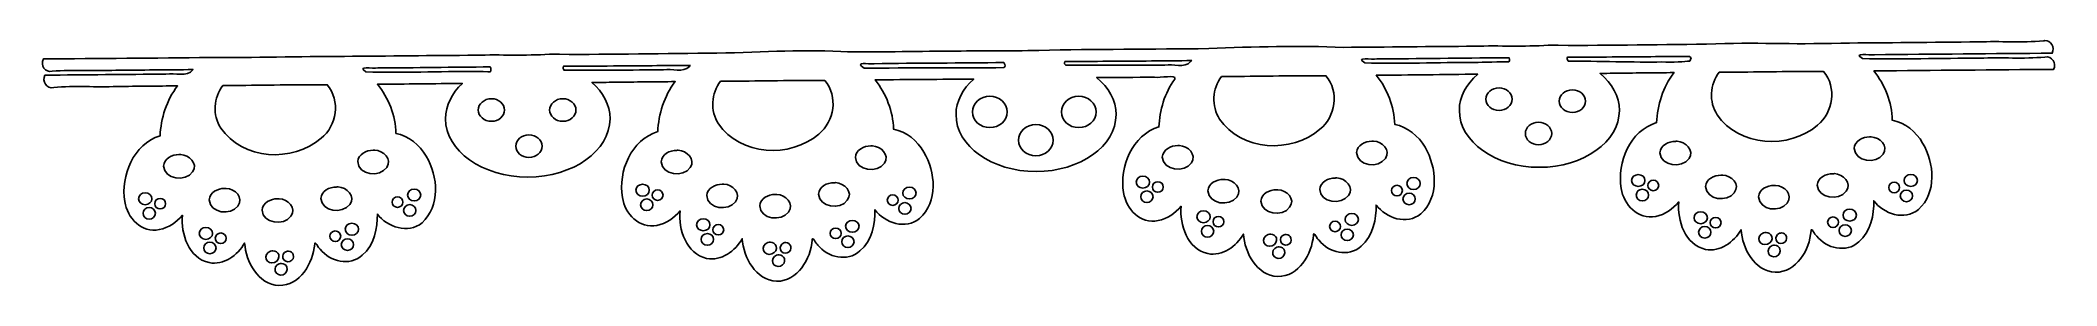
# Model space of a CAD drawing. Header units: centimetres. Extents: x -18 to 18, y -2.2 to 2.2.
import ezdxf

# ---------------------------------------------------------------- set-up
doc = ezdxf.new("R2010")
doc.units = ezdxf.units.CM
doc.header["$MEASUREMENT"] = 0
doc.layers.add('Layer 1', color=7, linetype='Continuous')

msp = doc.modelspace()

# ---------------------------------------------------------------- linework, layer by layer
at = {"layer": 'Layer 1'}
for points, knots in [([(17.75488, 2.1821), (17.74728, 2.18169), (17.73886, 2.18042), (17.7309, 2.17879), (17.7309, 2.17879), (17.34659, 2.14226), (16.95874, 2.17667), (16.57169, 2.15978), (16.57169, 2.15978), (15.7545, 2.15272), (14.93652, 2.14533), (14.11934, 2.13828), (14.11934, 2.13828), (13.20711, 2.10769), (12.63238, 2.16058), (11.72651, 2.11761), (11.72651, 2.11761), (10.78708, 2.11509), (9.84457, 2.08921), (8.90705, 2.10107), (8.90705, 2.10107), (8.4725, 2.07217), (8.03476, 2.0963), (7.59736, 2.08288), (7.59736, 2.08288), (6.81545, 2.07613), (6.03275, 2.06896), (5.25083, 2.06221), (5.25083, 2.06221), (4.48693, 2.09879), (3.64964, 2.07329), (2.85801, 2.04154), (2.85801, 2.04154), (1.84877, 2.02768), (0.83837, 2.03244), (-0.16982, 2.00847), (-0.16982, 2.00847), (-0.6957, 1.99555), (-1.22852, 2.00448), (-1.75732, 1.99441), (-1.75732, 1.99441), (-2.40378, 1.99615), (-3.0586, 1.96863), (-3.70035, 1.98862), (-3.70035, 1.98862), (-4.46152, 2.03247), (-5.1973, 1.96703), (-6.07333, 1.9572), (-6.07333, 1.9572), (-7.01276, 1.95468), (-7.95528, 1.92881), (-8.8928, 1.94067), (-8.8928, 1.94067), (-9.32735, 1.91177), (-9.76508, 1.9359), (-10.20249, 1.92248), (-10.20249, 1.92248), (-10.9844, 1.91572), (-11.7671, 1.90856), (-12.54901, 1.90181), (-12.54901, 1.90181), (-13.36747, 1.90202), (-14.1502, 1.87652), (-14.94184, 1.88114), (-14.94184, 1.88114), (-15.93209, 1.87272), (-16.92234, 1.86329), (-17.91261, 1.8555), (-17.91261, 1.8555), (-17.96719, 1.74475), (-17.88388, 1.60855), (-17.75551, 1.63557), (-17.75551, 1.63557), (-17.38028, 1.67237), (-17.00081, 1.63765), (-16.62277, 1.65459), (-16.62277, 1.65459), (-16.16386, 1.65847), (-15.705, 1.66228), (-15.24611, 1.66616), (-15.24611, 1.66616), (-15.36017, 1.52012), (-15.56789, 1.61498), (-15.72814, 1.58596), (-15.72814, 1.58596), (-16.44748, 1.57982), (-17.1668, 1.57245), (-17.88615, 1.56694), (-17.88615, 1.56694), (-17.94074, 1.45623), (-17.85739, 1.31997), (-17.72906, 1.34701), (-17.72906, 1.34701), (-17.35382, 1.38376), (-16.97435, 1.34896), (-16.59631, 1.36603), (-16.59631, 1.36603), (-16.23745, 1.36922), (-15.87864, 1.37275), (-15.51978, 1.37595), (-15.51978, 1.37595), (-15.72003, 1.12412), (-15.81814, 0.79274), (-15.83232, 0.48546), (-15.83232, 0.48546), (-16.30629, 0.33959), (-16.54121, -0.22234), (-16.46071, -0.68698), (-16.46071, -0.68698), (-16.42232, -0.97658), (-16.15633, -1.25484), (-15.84721, -1.18638), (-15.84721, -1.18638), (-15.68323, -1.15556), (-15.54171, -1.05192), (-15.43545, -0.92841), (-15.43545, -0.92841), (-15.46721, -1.2637), (-15.3233, -1.69168), (-14.96085, -1.77425), (-14.96085, -1.77425), (-14.69855, -1.82787), (-14.45108, -1.64248), (-14.32585, -1.4245), (-14.32585, -1.4245), (-14.30091, -1.76054), (-14.09009, -2.16066), (-13.71566, -2.18187), (-13.71566, -2.18187), (-13.33416, -2.18477), (-13.10744, -1.7829), (-13.07735, -1.44435), (-13.07735, -1.44435), (-13.07552, -1.36762), (-13.01605, -1.5135), (-12.97813, -1.53612), (-12.97813, -1.53612), (-12.8062, -1.75858), (-12.45029, -1.84296), (-12.22903, -1.64278), (-12.22903, -1.64278), (-12.01309, -1.46944), (-11.9545, -1.14359), (-11.96114, -0.90774), (-11.96114, -0.90774), (-11.78292, -1.14074), (-11.41204, -1.27123), (-11.16491, -1.06318), (-11.16491, -1.06318), (-10.83515, -0.7713), (-10.87724, -0.23048), (-11.08967, 0.12083), (-11.08967, 0.12083), (-11.20377, 0.32181), (-11.40346, 0.48952), (-11.63041, 0.52763), (-11.63041, 0.52763), (-11.63607, 0.84733), (-11.76266, 1.15996), (-11.95866, 1.40654), (-11.95866, 1.40654), (-11.45461, 1.40834), (-10.94927, 1.41515), (-10.44475, 1.4206), (-10.44475, 1.4206), (-10.63354, 1.24585), (-10.74571, 1.02744), (-10.74571, 0.79056), (-10.74571, 0.79056), (-10.74571, 0.21759), (-10.08865, -0.24793), (-9.27975, -0.24793), (-9.27975, -0.24793), (-8.47086, -0.24793), (-7.81462, 0.21759), (-7.81462, 0.79056), (-7.81462, 0.79056), (-7.81462, 1.03604), (-7.93571, 1.26101), (-8.13708, 1.43879), (-8.13708, 1.43879), (-8.00054, 1.43835), (-7.86442, 1.43806), (-7.72781, 1.44209), (-7.72781, 1.44209), (-7.36896, 1.44529), (-7.01013, 1.44882), (-6.65128, 1.45201), (-6.65128, 1.45201), (-6.85153, 1.20018), (-6.94964, 0.86881), (-6.96382, 0.56153), (-6.96382, 0.56153), (-7.43779, 0.41566), (-7.67271, -0.14627), (-7.59221, -0.61091), (-7.59221, -0.61091), (-7.55382, -0.90051), (-7.28782, -1.17877), (-6.9787, -1.11031), (-6.9787, -1.11031), (-6.81473, -1.07949), (-6.67321, -0.97585), (-6.56695, -0.85234), (-6.56695, -0.85234), (-6.59871, -1.18764), (-6.4548, -1.61561), (-6.09235, -1.69818), (-6.09235, -1.69818), (-5.83004, -1.7518), (-5.58257, -1.56641), (-5.45735, -1.34843), (-5.45735, -1.34843), (-5.4324, -1.68447), (-5.22158, -2.08459), (-4.84715, -2.1058), (-4.84715, -2.1058), (-4.46566, -2.1087), (-4.23894, -1.70683), (-4.20885, -1.36828), (-4.20885, -1.36828), (-4.20702, -1.29156), (-4.14756, -1.43743), (-4.10963, -1.46006), (-4.10963, -1.46006), (-3.9377, -1.68251), (-3.58178, -1.76689), (-3.36053, -1.56672), (-3.36053, -1.56672), (-3.14458, -1.39337), (-3.086, -1.06753), (-3.09264, -0.83167), (-3.09264, -0.83167), (-2.91442, -1.06467), (-2.54354, -1.19516), (-2.29641, -0.98711), (-2.29641, -0.98711), (-1.96665, -0.69523), (-2.00874, -0.15441), (-2.22116, 0.1969), (-2.22116, 0.1969), (-2.33527, 0.39788), (-2.53496, 0.56559), (-2.76191, 0.60369), (-2.76191, 0.60369), (-2.76757, 0.9234), (-2.89416, 1.23603), (-3.09016, 1.48261), (-3.09016, 1.48261), (-2.50479, 1.49034), (-1.9189, 1.4923), (-1.33316, 1.49666), (-1.33316, 1.49666), (-1.52951, 1.32303), (-1.64818, 1.10322), (-1.64818, 0.86332), (-1.64818, 0.86332), (-1.64818, 0.30398), (-1.00913, -0.15037), (-0.22191, -0.15037), (-0.22191, -0.15037), (0.56531, -0.15037), (1.20436, 0.30398), (1.20436, 0.86332), (1.20436, 0.86332), (1.20436, 1.11634), (1.07316, 1.34715), (0.8571, 1.52478), (0.8571, 1.52478), (1.20182, 1.52657), (1.54731, 1.52721), (1.89145, 1.53304), (1.89145, 1.53304), (1.98509, 1.50699), (2.29081, 1.59078), (2.25029, 1.49584), (2.25029, 1.49584), (2.06828, 1.25163), (1.98188, 0.93624), (1.96752, 0.64586), (1.96752, 0.64586), (1.49356, 0.49999), (1.25863, -0.06194), (1.33913, -0.52657), (1.33913, -0.52657), (1.37752, -0.81617), (1.64352, -1.09444), (1.95264, -1.02597), (1.95264, -1.02597), (2.11661, -0.99516), (2.25814, -0.89152), (2.3644, -0.768), (2.3644, -0.768), (2.33263, -1.1033), (2.47654, -1.53127), (2.83899, -1.61384), (2.83899, -1.61384), (3.1013, -1.66747), (3.34877, -1.48207), (3.47399, -1.2641), (3.47399, -1.2641), (3.49893, -1.60013), (3.70976, -2.00026), (4.08419, -2.02147), (4.08419, -2.02147), (4.46568, -2.02436), (4.6924, -1.62249), (4.72249, -1.28394), (4.72249, -1.28394), (4.72431, -1.20722), (4.78379, -1.35309), (4.82171, -1.37572), (4.82171, -1.37572), (4.99364, -1.59817), (5.34956, -1.68256), (5.57081, -1.48238), (5.57081, -1.48238), (5.78676, -1.30903), (5.84534, -0.98319), (5.83871, -0.74733), (5.83871, -0.74733), (6.01692, -0.98033), (6.3878, -1.11083), (6.63494, -0.90278), (6.63494, -0.90278), (6.9647, -0.6109), (6.9226, -0.07008), (6.71018, 0.28123), (6.71018, 0.28123), (6.59607, 0.48221), (6.39638, 0.64993), (6.16943, 0.68803), (6.16943, 0.68803), (6.16377, 1.00774), (6.03718, 1.32036), (5.84119, 1.56694), (5.84119, 1.56694), (6.44352, 1.5691), (7.04668, 1.57882), (7.64945, 1.58431), (7.64945, 1.58431), (7.4449, 1.40891), (7.32203, 1.18397), (7.32203, 0.93856), (7.32203, 0.93856), (7.32203, 0.37922), (7.96108, -0.07513), (8.7483, -0.07513), (8.7483, -0.07513), (9.53552, -0.07513), (10.17374, 0.37922), (10.17374, 0.93856), (10.17374, 0.93856), (10.17374, 1.19069), (10.04365, 1.42098), (9.82895, 1.59836), (9.82895, 1.59836), (9.90998, 1.59869), (9.99101, 1.6001), (10.07204, 1.6025), (10.07204, 1.6025), (10.43089, 1.60569), (10.78971, 1.60922), (11.14856, 1.61242), (11.14856, 1.61242), (10.94832, 1.36059), (10.8502, 1.02922), (10.83602, 0.72193), (10.83602, 0.72193), (10.36206, 0.57606), (10.12714, 0.01413), (10.20764, -0.4505), (10.20764, -0.4505), (10.24602, -0.7401), (10.51202, -1.01837), (10.82114, -0.94991), (10.82114, -0.94991), (10.98511, -0.91909), (11.12664, -0.81545), (11.2329, -0.69194), (11.2329, -0.69194), (11.20113, -1.02723), (11.34505, -1.45521), (11.70749, -1.53778), (11.70749, -1.53778), (11.9698, -1.5914), (12.21727, -1.40601), (12.34249, -1.18803), (12.34249, -1.18803), (12.36744, -1.52407), (12.57826, -1.92419), (12.95269, -1.9454), (12.95269, -1.9454), (13.33418, -1.94829), (13.5609, -1.54642), (13.591, -1.20787), (13.591, -1.20787), (13.59282, -1.13115), (13.65229, -1.27703), (13.69022, -1.29965), (13.69022, -1.29965), (13.86214, -1.52211), (14.21806, -1.60649), (14.43932, -1.40631), (14.43932, -1.40631), (14.65526, -1.23297), (14.71384, -0.90712), (14.70721, -0.67127), (14.70721, -0.67127), (14.88543, -0.90427), (15.2563, -1.03476), (15.50344, -0.82671), (15.50344, -0.82671), (15.8332, -0.53483), (15.7911, 0.00599), (15.57868, 0.3573), (15.57868, 0.3573), (15.46457, 0.55828), (15.26488, 0.72599), (15.03794, 0.7641), (15.03794, 0.7641), (15.03227, 1.0838), (14.90568, 1.39643), (14.70969, 1.64301), (14.70969, 1.64301), (15.77767, 1.65198), (16.84565, 1.66194), (17.91363, 1.6703), (17.91363, 1.6703), (17.96745, 1.78023), (17.88477, 1.91624), (17.75736, 1.89023), (17.75736, 1.89023), (17.37305, 1.85372), (16.9852, 1.88735), (16.59815, 1.87039), (16.59815, 1.87039), (15.90188, 1.87091), (15.19444, 1.84483), (14.50464, 1.86212), (14.50464, 1.86212), (14.32421, 1.97961), (14.63037, 1.91437), (14.71796, 1.9324), (14.71796, 1.9324), (15.77436, 1.9411), (16.83076, 1.95076), (17.88717, 1.95886), (17.88717, 1.95886), (17.93763, 2.06192), (17.86875, 2.18818), (17.75488, 2.1821)], [0, 0, 0, 0, 0.00877193, 0.00877193, 0.00877193, 0.00877193, 0.01754386, 0.01754386, 0.01754386, 0.01754386, 0.02631579, 0.02631579, 0.02631579, 0.02631579, 0.03508772, 0.03508772, 0.03508772, 0.03508772, 0.04385965, 0.04385965, 0.04385965, 0.04385965, 0.05263158, 0.05263158, 0.05263158, 0.05263158, 0.06140351, 0.06140351, 0.06140351, 0.06140351, 0.07017544, 0.07017544, 0.07017544, 0.07017544, 0.07894737, 0.07894737, 0.07894737, 0.07894737, 0.0877193, 0.0877193, 0.0877193, 0.0877193, 0.09649123, 0.09649123, 0.09649123, 0.09649123, 0.10526316, 0.10526316, 0.10526316, 0.10526316, 0.11403509, 0.11403509, 0.11403509, 0.11403509, 0.12280702, 0.12280702, 0.12280702, 0.12280702, 0.13157895, 0.13157895, 0.13157895, 0.13157895, 0.14035088, 0.14035088, 0.14035088, 0.14035088, 0.14912281, 0.14912281, 0.14912281, 0.14912281, 0.15789474, 0.15789474, 0.15789474, 0.15789474, 0.16666667, 0.16666667, 0.16666667, 0.16666667, 0.1754386, 0.1754386, 0.1754386, 0.1754386, 0.18421053, 0.18421053, 0.18421053, 0.18421053, 0.19298246, 0.19298246, 0.19298246, 0.19298246, 0.20175439, 0.20175439, 0.20175439, 0.20175439, 0.21052632, 0.21052632, 0.21052632, 0.21052632, 0.21929825, 0.21929825, 0.21929825, 0.21929825, 0.22807018, 0.22807018, 0.22807018, 0.22807018, 0.23684211, 0.23684211, 0.23684211, 0.23684211, 0.24561404, 0.24561404, 0.24561404, 0.24561404, 0.25438596, 0.25438596, 0.25438596, 0.25438596, 0.26315789, 0.26315789, 0.26315789, 0.26315789, 0.27192982, 0.27192982, 0.27192982, 0.27192982, 0.28070175, 0.28070175, 0.28070175, 0.28070175, 0.28947368, 0.28947368, 0.28947368, 0.28947368, 0.29824561, 0.29824561, 0.29824561, 0.29824561, 0.30701754, 0.30701754, 0.30701754, 0.30701754, 0.31578947, 0.31578947, 0.31578947, 0.31578947, 0.3245614, 0.3245614, 0.3245614, 0.3245614, 0.33333333, 0.33333333, 0.33333333, 0.33333333, 0.34210526, 0.34210526, 0.34210526, 0.34210526, 0.35087719, 0.35087719, 0.35087719, 0.35087719, 0.35964912, 0.35964912, 0.35964912, 0.35964912, 0.36842105, 0.36842105, 0.36842105, 0.36842105, 0.37719298, 0.37719298, 0.37719298, 0.37719298, 0.38596491, 0.38596491, 0.38596491, 0.38596491, 0.39473684, 0.39473684, 0.39473684, 0.39473684, 0.40350877, 0.40350877, 0.40350877, 0.40350877, 0.4122807, 0.4122807, 0.4122807, 0.4122807, 0.42105263, 0.42105263, 0.42105263, 0.42105263, 0.42982456, 0.42982456, 0.42982456, 0.42982456, 0.43859649, 0.43859649, 0.43859649, 0.43859649, 0.44736842, 0.44736842, 0.44736842, 0.44736842, 0.45614035, 0.45614035, 0.45614035, 0.45614035, 0.46491228, 0.46491228, 0.46491228, 0.46491228, 0.47368421, 0.47368421, 0.47368421, 0.47368421, 0.48245614, 0.48245614, 0.48245614, 0.48245614, 0.49122807, 0.49122807, 0.49122807, 0.49122807, 0.5, 0.5, 0.5, 0.5, 0.50877193, 0.50877193, 0.50877193, 0.50877193, 0.51754386, 0.51754386, 0.51754386, 0.51754386, 0.52631579, 0.52631579, 0.52631579, 0.52631579, 0.53508772, 0.53508772, 0.53508772, 0.53508772, 0.54385965, 0.54385965, 0.54385965, 0.54385965, 0.55263158, 0.55263158, 0.55263158, 0.55263158, 0.56140351, 0.56140351, 0.56140351, 0.56140351, 0.57017544, 0.57017544, 0.57017544, 0.57017544, 0.57894737, 0.57894737, 0.57894737, 0.57894737, 0.5877193, 0.5877193, 0.5877193, 0.5877193, 0.59649123, 0.59649123, 0.59649123, 0.59649123, 0.60526316, 0.60526316, 0.60526316, 0.60526316, 0.61403509, 0.61403509, 0.61403509, 0.61403509, 0.62280702, 0.62280702, 0.62280702, 0.62280702, 0.63157895, 0.63157895, 0.63157895, 0.63157895, 0.64035088, 0.64035088, 0.64035088, 0.64035088, 0.64912281, 0.64912281, 0.64912281, 0.64912281, 0.65789474, 0.65789474, 0.65789474, 0.65789474, 0.66666667, 0.66666667, 0.66666667, 0.66666667, 0.6754386, 0.6754386, 0.6754386, 0.6754386, 0.68421053, 0.68421053, 0.68421053, 0.68421053, 0.69298246, 0.69298246, 0.69298246, 0.69298246, 0.70175439, 0.70175439, 0.70175439, 0.70175439, 0.71052632, 0.71052632, 0.71052632, 0.71052632, 0.71929825, 0.71929825, 0.71929825, 0.71929825, 0.72807018, 0.72807018, 0.72807018, 0.72807018, 0.73684211, 0.73684211, 0.73684211, 0.73684211, 0.74561404, 0.74561404, 0.74561404, 0.74561404, 0.75438596, 0.75438596, 0.75438596, 0.75438596, 0.76315789, 0.76315789, 0.76315789, 0.76315789, 0.77192982, 0.77192982, 0.77192982, 0.77192982, 0.78070175, 0.78070175, 0.78070175, 0.78070175, 0.78947368, 0.78947368, 0.78947368, 0.78947368, 0.79824561, 0.79824561, 0.79824561, 0.79824561, 0.80701754, 0.80701754, 0.80701754, 0.80701754, 0.81578947, 0.81578947, 0.81578947, 0.81578947, 0.8245614, 0.8245614, 0.8245614, 0.8245614, 0.83333333, 0.83333333, 0.83333333, 0.83333333, 0.84210526, 0.84210526, 0.84210526, 0.84210526, 0.85087719, 0.85087719, 0.85087719, 0.85087719, 0.85964912, 0.85964912, 0.85964912, 0.85964912, 0.86842105, 0.86842105, 0.86842105, 0.86842105, 0.87719298, 0.87719298, 0.87719298, 0.87719298, 0.88596491, 0.88596491, 0.88596491, 0.88596491, 0.89473684, 0.89473684, 0.89473684, 0.89473684, 0.90350877, 0.90350877, 0.90350877, 0.90350877, 0.9122807, 0.9122807, 0.9122807, 0.9122807, 0.92105263, 0.92105263, 0.92105263, 0.92105263, 0.92982456, 0.92982456, 0.92982456, 0.92982456, 0.93859649, 0.93859649, 0.93859649, 0.93859649, 0.94736842, 0.94736842, 0.94736842, 0.94736842, 0.95614035, 0.95614035, 0.95614035, 0.95614035, 0.96491228, 0.96491228, 0.96491228, 0.96491228, 0.97368421, 0.97368421, 0.97368421, 0.97368421, 0.98245614, 0.98245614, 0.98245614, 0.98245614, 1, 1, 1, 1]), ([(-0.79324, 1.79184), (-0.7613, 1.73418), (-0.77059, 1.73158), (-0.79159, 1.70089), (-0.79159, 1.70089), (-1.55233, 1.69473), (-2.52394, 1.69885), (-3.28446, 1.69179), (-3.28446, 1.69179), (-3.46947, 1.81065), (-3.21299, 1.76135), (-3.10835, 1.772), (-3.10835, 1.772), (-2.33706, 1.78209), (-1.56473, 1.78358), (-0.79324, 1.79184)], [0, 0, 0, 0, 0.2, 0.2, 0.2, 0.2, 0.4, 0.4, 0.4, 0.4, 0.6, 0.6, 0.6, 0.6, 1, 1, 1, 1]), ([(2.55374, 1.82657), (2.55374, 1.82657), (2.53389, 1.8092), (2.53389, 1.8092), (2.53389, 1.8092), (2.53389, 1.8092), (2.53307, 1.80838), (2.53307, 1.80838), (2.53307, 1.80838), (2.42045, 1.684), (2.22161, 1.77746), (2.0717, 1.74636), (2.0717, 1.74636), (1.55097, 1.73681), (0.82904, 1.75114), (0.30809, 1.74471), (0.30809, 1.74471), (0.28776, 1.76842), (0.27673, 1.77164), (0.29238, 1.80838), (0.29238, 1.80838), (0.80556, 1.81661), (1.32372, 1.81208), (1.83854, 1.82078), (1.83854, 1.82078), (2.07695, 1.82279), (2.31532, 1.82455), (2.55374, 1.82657)], [0, 0, 0, 0, 0.125, 0.125, 0.125, 0.125, 0.25, 0.25, 0.25, 0.25, 0.375, 0.375, 0.375, 0.375, 0.5, 0.5, 0.5, 0.5, 0.625, 0.625, 0.625, 0.625, 0.75, 0.75, 0.75, 0.75, 1, 1, 1, 1]), ([(8.10916, 1.87617), (8.14225, 1.87631), (8.17529, 1.8761), (8.20838, 1.87617), (8.20838, 1.87617), (8.22159, 1.82229), (8.22162, 1.83441), (8.20177, 1.80424), (8.20177, 1.80424), (8.06973, 1.80454), (7.72909, 1.79776), (7.59736, 1.79349), (7.59736, 1.79349), (6.94518, 1.79442), (6.28184, 1.76837), (5.63613, 1.78605), (5.63613, 1.78605), (5.45571, 1.90353), (5.76187, 1.83829), (5.84945, 1.85633), (5.84945, 1.85633), (6.60222, 1.85883), (7.35634, 1.87319), (8.10916, 1.87617)], [0, 0, 0, 0, 0.14285714, 0.14285714, 0.14285714, 0.14285714, 0.28571429, 0.28571429, 0.28571429, 0.28571429, 0.42857143, 0.42857143, 0.42857143, 0.42857143, 0.57142857, 0.57142857, 0.57142857, 0.57142857, 0.71428571, 0.71428571, 0.71428571, 0.71428571, 1, 1, 1, 1]), ([(11.42224, 1.90263), (11.42224, 1.90263), (11.45118, 1.87369), (11.45118, 1.87369), (11.45118, 1.87369), (11.45118, 1.87369), (11.42803, 1.81664), (11.42803, 1.81664), (11.42803, 1.81664), (11.34559, 1.81675), (11.12003, 1.7817), (10.92863, 1.80341), (10.92863, 1.80341), (10.47527, 1.79183), (9.75082, 1.82049), (9.2634, 1.81747), (9.2634, 1.81747), (9.23408, 1.85869), (9.23989, 1.85767), (9.24852, 1.88692), (9.24852, 1.88692), (9.51373, 1.88944), (9.7796, 1.88329), (10.04558, 1.89106), (10.04558, 1.89106), (10.50448, 1.89494), (10.96334, 1.89875), (11.42224, 1.90263)], [0, 0, 0, 0, 0.125, 0.125, 0.125, 0.125, 0.25, 0.25, 0.25, 0.25, 0.375, 0.375, 0.375, 0.375, 0.5, 0.5, 0.5, 0.5, 0.625, 0.625, 0.625, 0.625, 0.75, 0.75, 0.75, 0.75, 1, 1, 1, 1]), ([(-9.94865, 1.71412), (-9.93402, 1.68138), (-9.93298, 1.67376), (-9.94534, 1.62895), (-9.94534, 1.62895), (-9.96886, 1.62841), (-10.17898, 1.63385), (-10.20249, 1.63309), (-10.20249, 1.63309), (-10.85466, 1.63401), (-11.51801, 1.60796), (-12.16371, 1.62565), (-12.16371, 1.62565), (-12.34413, 1.74313), (-12.03798, 1.67789), (-11.95039, 1.69593), (-11.95039, 1.69593), (-11.28374, 1.69814), (-10.61562, 1.70944), (-9.94865, 1.71412)], [0, 0, 0, 0, 0.16666667, 0.16666667, 0.16666667, 0.16666667, 0.33333333, 0.33333333, 0.33333333, 0.33333333, 0.5, 0.5, 0.5, 0.5, 0.66666667, 0.66666667, 0.66666667, 0.66666667, 1, 1, 1, 1]), ([(-6.3776, 1.74223), (-6.3776, 1.74223), (-6.39745, 1.72487), (-6.39745, 1.72487), (-6.39745, 1.72487), (-6.39745, 1.72487), (-6.39827, 1.72404), (-6.39827, 1.72404), (-6.39827, 1.72404), (-6.51089, 1.59966), (-6.70973, 1.69312), (-6.85964, 1.66203), (-6.85964, 1.66203), (-7.39072, 1.65762), (-8.10126, 1.65798), (-8.63235, 1.65541), (-8.63235, 1.65541), (-8.6505, 1.68235), (-8.65229, 1.68653), (-8.64475, 1.72569), (-8.64475, 1.72569), (-8.3487, 1.73134), (-8.05146, 1.72197), (-7.75426, 1.73065), (-7.75426, 1.73065), (-7.29536, 1.73453), (-6.8365, 1.73835), (-6.3776, 1.74223)], [0, 0, 0, 0, 0.125, 0.125, 0.125, 0.125, 0.25, 0.25, 0.25, 0.25, 0.375, 0.375, 0.375, 0.375, 0.5, 0.5, 0.5, 0.5, 0.625, 0.625, 0.625, 0.625, 0.75, 0.75, 0.75, 0.75, 1, 1, 1, 1]), ([(-4.21712, 1.47186), (-4.13997, 1.47184), (-4.06329, 1.47156), (-3.98643, 1.47103), (-3.98643, 1.47103), (-3.74564, 1.19015), (-3.81482, 0.74141), (-4.09392, 0.5177), (-4.09392, 0.5177), (-4.59476, 0.07865), (-5.50415, 0.1323), (-5.88234, 0.70126), (-5.88234, 0.70126), (-6.03276, 0.92931), (-6.01342, 1.24713), (-5.84513, 1.45863), (-5.84513, 1.45863), (-5.30371, 1.46103), (-4.75712, 1.47199), (-4.21712, 1.47186)], [0, 0, 0, 0, 0.16666667, 0.16666667, 0.16666667, 0.16666667, 0.33333333, 0.33333333, 0.33333333, 0.33333333, 0.5, 0.5, 0.5, 0.5, 0.66666667, 0.66666667, 0.66666667, 0.66666667, 1, 1, 1, 1]), ([(4.71423, 1.55619), (4.79137, 1.55618), (4.86805, 1.55589), (4.94491, 1.55537), (4.94491, 1.55537), (5.1857, 1.27449), (5.11653, 0.82575), (4.83742, 0.60204), (4.83742, 0.60204), (4.33659, 0.16299), (3.42719, 0.21664), (3.049, 0.7856), (3.049, 0.7856), (2.89858, 1.01364), (2.91792, 1.33147), (3.08621, 1.54297), (3.08621, 1.54297), (3.62763, 1.54536), (4.17422, 1.55633), (4.71423, 1.55619)], [0, 0, 0, 0, 0.16666667, 0.16666667, 0.16666667, 0.16666667, 0.33333333, 0.33333333, 0.33333333, 0.33333333, 0.5, 0.5, 0.5, 0.5, 0.66666667, 0.66666667, 0.66666667, 0.66666667, 1, 1, 1, 1]), ([(13.58273, 1.63226), (13.65987, 1.63224), (13.73656, 1.63196), (13.81341, 1.63144), (13.81341, 1.63144), (14.0542, 1.35055), (13.98503, 0.90182), (13.70593, 0.67811), (13.70593, 0.67811), (13.20509, 0.23906), (12.29569, 0.29271), (11.91751, 0.86166), (11.91751, 0.86166), (11.76708, 1.08971), (11.78642, 1.40754), (11.95471, 1.61903), (11.95471, 1.61903), (12.49614, 1.62143), (13.04272, 1.63239), (13.58273, 1.63226)], [0, 0, 0, 0, 0.16666667, 0.16666667, 0.16666667, 0.16666667, 0.33333333, 0.33333333, 0.33333333, 0.33333333, 0.5, 0.5, 0.5, 0.5, 0.66666667, 0.66666667, 0.66666667, 0.66666667, 1, 1, 1, 1]), ([(-13.08562, 1.39579), (-13.00847, 1.39577), (-12.93179, 1.39549), (-12.85493, 1.39496), (-12.85493, 1.39496), (-12.61414, 1.11408), (-12.68332, 0.66534), (-12.96242, 0.44164), (-12.96242, 0.44164), (-13.46326, 0.00259), (-14.37265, 0.05624), (-14.75084, 0.62519), (-14.75084, 0.62519), (-14.90126, 0.85324), (-14.88192, 1.17107), (-14.71363, 1.38256), (-14.71363, 1.38256), (-14.17221, 1.38496), (-13.62563, 1.39592), (-13.08562, 1.39579)], [0, 0, 0, 0, 0.16666667, 0.16666667, 0.16666667, 0.16666667, 0.33333333, 0.33333333, 0.33333333, 0.33333333, 0.5, 0.5, 0.5, 0.5, 0.66666667, 0.66666667, 0.66666667, 0.66666667, 1, 1, 1, 1]), ([(-9.92881, 1.14692), (-9.79939, 1.14692), (-9.69399, 1.05692), (-9.69399, 0.946), (-9.69399, 0.946), (-9.69399, 0.83507), (-9.79939, 0.74508), (-9.92881, 0.74508), (-9.92881, 0.74508), (-10.05822, 0.74508), (-10.1628, 0.83507), (-10.1628, 0.946), (-10.1628, 0.946), (-10.1628, 1.05692), (-10.05822, 1.14692), (-9.92881, 1.14692)], [0, 0, 0, 0, 0.2, 0.2, 0.2, 0.2, 0.4, 0.4, 0.4, 0.4, 0.6, 0.6, 0.6, 0.6, 1, 1, 1, 1]), ([(-8.65633, 1.14692), (-8.52691, 1.14692), (-8.42151, 1.05692), (-8.42151, 0.946), (-8.42151, 0.946), (-8.42151, 0.83507), (-8.52691, 0.74508), (-8.65633, 0.74508), (-8.65633, 0.74508), (-8.78574, 0.74508), (-8.89032, 0.83507), (-8.89032, 0.946), (-8.89032, 0.946), (-8.89032, 1.05692), (-8.78574, 1.14692), (-8.65633, 1.14692)], [0, 0, 0, 0, 0.2, 0.2, 0.2, 0.2, 0.4, 0.4, 0.4, 0.4, 0.6, 0.6, 0.6, 0.6, 1, 1, 1, 1]), ([(-1.04542, 1.19157), (-0.87503, 1.19157), (-0.73619, 1.06641), (-0.73619, 0.9121), (-0.73619, 0.9121), (-0.73619, 0.75779), (-0.87503, 0.63263), (-1.04542, 0.63263), (-1.04542, 0.63263), (-1.21581, 0.63263), (-1.35383, 0.75779), (-1.35383, 0.9121), (-1.35383, 0.9121), (-1.35383, 1.06641), (-1.21581, 1.19157), (-1.04542, 1.19157)], [0, 0, 0, 0, 0.2, 0.2, 0.2, 0.2, 0.4, 0.4, 0.4, 0.4, 0.6, 0.6, 0.6, 0.6, 1, 1, 1, 1]), ([(0.53877, 1.19157), (0.70916, 1.19157), (0.84718, 1.06641), (0.84718, 0.9121), (0.84718, 0.9121), (0.84718, 0.75779), (0.70916, 0.63263), (0.53877, 0.63263), (0.53877, 0.63263), (0.36838, 0.63263), (0.23037, 0.75779), (0.23037, 0.9121), (0.23037, 0.9121), (0.23037, 1.06641), (0.36838, 1.19157), (0.53877, 1.19157)], [0, 0, 0, 0, 0.2, 0.2, 0.2, 0.2, 0.4, 0.4, 0.4, 0.4, 0.6, 0.6, 0.6, 0.6, 1, 1, 1, 1]), ([(8.02896, 1.34039), (8.15837, 1.34039), (8.26378, 1.2504), (8.26378, 1.13948), (8.26378, 1.13948), (8.26378, 1.02855), (8.15837, 0.93856), (8.02896, 0.93856), (8.02896, 0.93856), (7.89955, 0.93856), (7.79414, 1.02855), (7.79414, 1.13948), (7.79414, 1.13948), (7.79414, 1.2504), (7.89955, 1.34039), (8.02896, 1.34039)], [0, 0, 0, 0, 0.2, 0.2, 0.2, 0.2, 0.4, 0.4, 0.4, 0.4, 0.6, 0.6, 0.6, 0.6, 1, 1, 1, 1]), ([(9.33616, 1.30649), (9.46558, 1.30649), (9.57098, 1.21567), (9.57098, 1.10475), (9.57098, 1.10475), (9.57098, 0.99382), (9.46558, 0.90383), (9.33616, 0.90383), (9.33616, 0.90383), (9.20675, 0.90383), (9.10135, 0.99382), (9.10135, 1.10475), (9.10135, 1.10475), (9.10135, 1.21567), (9.20675, 1.30649), (9.33616, 1.30649)], [0, 0, 0, 0, 0.2, 0.2, 0.2, 0.2, 0.4, 0.4, 0.4, 0.4, 0.6, 0.6, 0.6, 0.6, 1, 1, 1, 1]), ([(8.73341, 0.7302), (8.86282, 0.7302), (8.9674, 0.6402), (8.9674, 0.52928), (8.9674, 0.52928), (8.9674, 0.41836), (8.86282, 0.32836), (8.73341, 0.32836), (8.73341, 0.32836), (8.604, 0.32836), (8.49859, 0.41836), (8.49859, 0.52928), (8.49859, 0.52928), (8.49859, 0.6402), (8.604, 0.7302), (8.73341, 0.7302)], [0, 0, 0, 0, 0.2, 0.2, 0.2, 0.2, 0.4, 0.4, 0.4, 0.4, 0.6, 0.6, 0.6, 0.6, 1, 1, 1, 1]), ([(-9.25908, 0.502), (-9.12967, 0.502), (-9.02426, 0.412), (-9.02426, 0.30108), (-9.02426, 0.30108), (-9.02426, 0.19015), (-9.12967, 0.10016), (-9.25908, 0.10016), (-9.25908, 0.10016), (-9.38849, 0.10016), (-9.49307, 0.19015), (-9.49307, 0.30108), (-9.49307, 0.30108), (-9.49307, 0.412), (-9.38849, 0.502), (-9.25908, 0.502)], [0, 0, 0, 0, 0.2, 0.2, 0.2, 0.2, 0.4, 0.4, 0.4, 0.4, 0.6, 0.6, 0.6, 0.6, 1, 1, 1, 1]), ([(-0.22439, 0.6872), (-0.054, 0.6872), (0.08484, 0.56205), (0.08484, 0.40774), (0.08484, 0.40774), (0.08484, 0.25342), (-0.054, 0.12827), (-0.22439, 0.12827), (-0.22439, 0.12827), (-0.39478, 0.12827), (-0.53279, 0.25342), (-0.53279, 0.40774), (-0.53279, 0.40774), (-0.53279, 0.56205), (-0.39478, 0.6872), (-0.22439, 0.6872)], [0, 0, 0, 0, 0.2, 0.2, 0.2, 0.2, 0.4, 0.4, 0.4, 0.4, 0.6, 0.6, 0.6, 0.6, 1, 1, 1, 1]), ([(5.79323, 0.3912), (5.94164, 0.38717), (6.10831, 0.22984), (6.00655, 0.08445), (6.00655, 0.08445), (5.88153, -0.09927), (5.50551, -0.0578), (5.48896, 0.18698), (5.48896, 0.18698), (5.49715, 0.32013), (5.64447, 0.39179), (5.76346, 0.38955), (5.76346, 0.38955), (5.77311, 0.39069), (5.78334, 0.39147), (5.79323, 0.3912)], [0, 0, 0, 0, 0.2, 0.2, 0.2, 0.2, 0.4, 0.4, 0.4, 0.4, 0.6, 0.6, 0.6, 0.6, 1, 1, 1, 1]), ([(11.20231, 0.38872), (11.35072, 0.38469), (11.51738, 0.22736), (11.41563, 0.08197), (11.41563, 0.08197), (11.29041, -0.10185), (10.91411, -0.06012), (10.89721, 0.1845), (10.89721, 0.1845), (10.90599, 0.31784), (11.05326, 0.38915), (11.17254, 0.38707), (11.17254, 0.38707), (11.18218, 0.38821), (11.19241, 0.38899), (11.20231, 0.38872)], [0, 0, 0, 0, 0.2, 0.2, 0.2, 0.2, 0.4, 0.4, 0.4, 0.4, 0.6, 0.6, 0.6, 0.6, 1, 1, 1, 1]), ([(14.66173, 0.46727), (14.81014, 0.46324), (14.97681, 0.30591), (14.87505, 0.16052), (14.87505, 0.16052), (14.75003, -0.0232), (14.37401, 0.01827), (14.35746, 0.26304), (14.35746, 0.26304), (14.36566, 0.3962), (14.51297, 0.46785), (14.63197, 0.46561), (14.63197, 0.46561), (14.64161, 0.46676), (14.65184, 0.46754), (14.66173, 0.46727)], [0, 0, 0, 0, 0.2, 0.2, 0.2, 0.2, 0.4, 0.4, 0.4, 0.4, 0.6, 0.6, 0.6, 0.6, 1, 1, 1, 1]), ([(-15.46604, 0.15225), (-15.31763, 0.14822), (-15.15096, -0.00911), (-15.25272, -0.1545), (-15.25272, -0.1545), (-15.37794, -0.33832), (-15.75424, -0.29659), (-15.77114, -0.05198), (-15.77114, -0.05198), (-15.76235, 0.08136), (-15.61509, 0.15268), (-15.49581, 0.1506), (-15.49581, 0.1506), (-15.48616, 0.15174), (-15.47593, 0.15252), (-15.46604, 0.15225)], [0, 0, 0, 0, 0.2, 0.2, 0.2, 0.2, 0.4, 0.4, 0.4, 0.4, 0.6, 0.6, 0.6, 0.6, 1, 1, 1, 1]), ([(-12.00661, 0.2308), (-11.85821, 0.22677), (-11.69153, 0.06944), (-11.79329, -0.07595), (-11.79329, -0.07595), (-11.91831, -0.25967), (-12.29433, -0.2182), (-12.31088, 0.02657), (-12.31088, 0.02657), (-12.30269, 0.15973), (-12.15538, 0.23138), (-12.03638, 0.22914), (-12.03638, 0.22914), (-12.02674, 0.23028), (-12.01651, 0.23106), (-12.00661, 0.2308)], [0, 0, 0, 0, 0.2, 0.2, 0.2, 0.2, 0.4, 0.4, 0.4, 0.4, 0.6, 0.6, 0.6, 0.6, 1, 1, 1, 1]), ([(-6.59754, 0.22832), (-6.44913, 0.22429), (-6.28246, 0.06696), (-6.38422, -0.07843), (-6.38422, -0.07843), (-6.50944, -0.26226), (-6.88573, -0.22053), (-6.90264, 0.02409), (-6.90264, 0.02409), (-6.89385, 0.15743), (-6.74658, 0.22874), (-6.6273, 0.22666), (-6.6273, 0.22666), (-6.61766, 0.2278), (-6.60743, 0.22858), (-6.59754, 0.22832)], [0, 0, 0, 0, 0.2, 0.2, 0.2, 0.2, 0.4, 0.4, 0.4, 0.4, 0.6, 0.6, 0.6, 0.6, 1, 1, 1, 1]), ([(-3.13811, 0.30686), (-2.9897, 0.30284), (-2.82303, 0.14551), (-2.92479, 0.00011), (-2.92479, 0.00011), (-3.04981, -0.1836), (-3.42583, -0.14213), (-3.44238, 0.10264), (-3.44238, 0.10264), (-3.43419, 0.23579), (-3.28687, 0.30745), (-3.16788, 0.30521), (-3.16788, 0.30521), (-3.15823, 0.30635), (-3.14801, 0.30713), (-3.13811, 0.30686)], [0, 0, 0, 0, 0.2, 0.2, 0.2, 0.2, 0.4, 0.4, 0.4, 0.4, 0.6, 0.6, 0.6, 0.6, 1, 1, 1, 1]), ([(2.3338, 0.31265), (2.48221, 0.30863), (2.64888, 0.15129), (2.54712, 0.0059), (2.54712, 0.0059), (2.42191, -0.17792), (2.0456, -0.13619), (2.02871, 0.10843), (2.02871, 0.10843), (2.03749, 0.24177), (2.18476, 0.31308), (2.30404, 0.311), (2.30404, 0.311), (2.31368, 0.31214), (2.32391, 0.31292), (2.3338, 0.31265)], [0, 0, 0, 0, 0.2, 0.2, 0.2, 0.2, 0.4, 0.4, 0.4, 0.4, 0.6, 0.6, 0.6, 0.6, 1, 1, 1, 1]), ([(-3.79295, -0.34881), (-3.64132, -0.3524), (-3.47235, -0.51905), (-3.58542, -0.663), (-3.58542, -0.663), (-3.7157, -0.83631), (-4.08172, -0.79393), (-4.09805, -0.55303), (-4.09805, -0.55303), (-4.08986, -0.41991), (-3.94258, -0.3482), (-3.82355, -0.35046), (-3.82355, -0.35046), (-3.81368, -0.3492), (-3.80306, -0.34856), (-3.79295, -0.34881)], [0, 0, 0, 0, 0.2, 0.2, 0.2, 0.2, 0.4, 0.4, 0.4, 0.4, 0.6, 0.6, 0.6, 0.6, 1, 1, 1, 1]), ([(1.68227, -0.23222), (1.74799, -0.23222), (1.80133, -0.28008), (1.80133, -0.33888), (1.80133, -0.33888), (1.80133, -0.39769), (1.74799, -0.44554), (1.68227, -0.44554), (1.68227, -0.44554), (1.61655, -0.44554), (1.5632, -0.39769), (1.5632, -0.33888), (1.5632, -0.33888), (1.5632, -0.28008), (1.61655, -0.23222), (1.68227, -0.23222)], [0, 0, 0, 0, 0.2, 0.2, 0.2, 0.2, 0.4, 0.4, 0.4, 0.4, 0.6, 0.6, 0.6, 0.6, 1, 1, 1, 1]), ([(1.9485, -0.3331), (2.00212, -0.3331), (2.04607, -0.37464), (2.04607, -0.42653), (2.04607, -0.42653), (2.04607, -0.47841), (2.00212, -0.52078), (1.9485, -0.52078), (1.9485, -0.52078), (1.89489, -0.52078), (1.85177, -0.47841), (1.85177, -0.42653), (1.85177, -0.42653), (1.85177, -0.37464), (1.89489, -0.3331), (1.9485, -0.3331)], [0, 0, 0, 0, 0.2, 0.2, 0.2, 0.2, 0.4, 0.4, 0.4, 0.4, 0.6, 0.6, 0.6, 0.6, 1, 1, 1, 1]), ([(3.14657, -0.2901), (3.29821, -0.2937), (3.46717, -0.46034), (3.3541, -0.60429), (3.3541, -0.60429), (3.22462, -0.77919), (2.85711, -0.73582), (2.84147, -0.49433), (2.84147, -0.49433), (2.84967, -0.36117), (2.99698, -0.28952), (3.11598, -0.29175), (3.11598, -0.29175), (3.12584, -0.29049), (3.13646, -0.28986), (3.14657, -0.2901)], [0, 0, 0, 0, 0.2, 0.2, 0.2, 0.2, 0.4, 0.4, 0.4, 0.4, 0.6, 0.6, 0.6, 0.6, 1, 1, 1, 1]), ([(5.13839, -0.26447), (5.29003, -0.26807), (5.45899, -0.43471), (5.34592, -0.57866), (5.34592, -0.57866), (5.21565, -0.75198), (4.84962, -0.70959), (4.83329, -0.46869), (4.83329, -0.46869), (4.84148, -0.33558), (4.98876, -0.26387), (5.10779, -0.26612), (5.10779, -0.26612), (5.11765, -0.26486), (5.12828, -0.26423), (5.13839, -0.26447)], [0, 0, 0, 0, 0.2, 0.2, 0.2, 0.2, 0.4, 0.4, 0.4, 0.4, 0.6, 0.6, 0.6, 0.6, 1, 1, 1, 1]), ([(6.50595, -0.25703), (6.57167, -0.25703), (6.62501, -0.30489), (6.62501, -0.36369), (6.62501, -0.36369), (6.62501, -0.42249), (6.57167, -0.47035), (6.50595, -0.47035), (6.50595, -0.47035), (6.44023, -0.47035), (6.38689, -0.42249), (6.38689, -0.36369), (6.38689, -0.36369), (6.38689, -0.30489), (6.44023, -0.25703), (6.50595, -0.25703)], [0, 0, 0, 0, 0.2, 0.2, 0.2, 0.2, 0.4, 0.4, 0.4, 0.4, 0.6, 0.6, 0.6, 0.6, 1, 1, 1, 1]), ([(10.51108, -0.20411), (10.5768, -0.20411), (10.63014, -0.25114), (10.63014, -0.30994), (10.63014, -0.30994), (10.63014, -0.36875), (10.5768, -0.41661), (10.51108, -0.41661), (10.51108, -0.41661), (10.44536, -0.41661), (10.39202, -0.36875), (10.39202, -0.30994), (10.39202, -0.30994), (10.39202, -0.25114), (10.44536, -0.20411), (10.51108, -0.20411)], [0, 0, 0, 0, 0.2, 0.2, 0.2, 0.2, 0.4, 0.4, 0.4, 0.4, 0.6, 0.6, 0.6, 0.6, 1, 1, 1, 1]), ([(10.77732, -0.30416), (10.83093, -0.30416), (10.87488, -0.34653), (10.87488, -0.39841), (10.87488, -0.39841), (10.87488, -0.4503), (10.83093, -0.49185), (10.77732, -0.49185), (10.77732, -0.49185), (10.7237, -0.49185), (10.68058, -0.4503), (10.68058, -0.39841), (10.68058, -0.39841), (10.68058, -0.34653), (10.7237, -0.30416), (10.77732, -0.30416)], [0, 0, 0, 0, 0.2, 0.2, 0.2, 0.2, 0.4, 0.4, 0.4, 0.4, 0.6, 0.6, 0.6, 0.6, 1, 1, 1, 1]), ([(12.01507, -0.21403), (12.16671, -0.21763), (12.33567, -0.38427), (12.22261, -0.52823), (12.22261, -0.52823), (12.09312, -0.70312), (11.72561, -0.65975), (11.70997, -0.41826), (11.70997, -0.41826), (11.71817, -0.2851), (11.86548, -0.21345), (11.98448, -0.21569), (11.98448, -0.21569), (11.99434, -0.21443), (12.00496, -0.21379), (12.01507, -0.21403)], [0, 0, 0, 0, 0.2, 0.2, 0.2, 0.2, 0.4, 0.4, 0.4, 0.4, 0.6, 0.6, 0.6, 0.6, 1, 1, 1, 1]), ([(14.00689, -0.1884), (14.15853, -0.192), (14.32749, -0.35864), (14.21442, -0.50259), (14.21442, -0.50259), (14.08415, -0.67591), (13.71812, -0.63352), (13.70179, -0.39263), (13.70179, -0.39263), (13.70998, -0.25951), (13.85727, -0.1878), (13.9763, -0.19006), (13.9763, -0.19006), (13.98616, -0.18879), (13.99678, -0.18816), (14.00689, -0.1884)], [0, 0, 0, 0, 0.2, 0.2, 0.2, 0.2, 0.4, 0.4, 0.4, 0.4, 0.6, 0.6, 0.6, 0.6, 1, 1, 1, 1]), ([(15.07101, -0.34136), (15.12463, -0.34136), (15.16858, -0.38374), (15.16858, -0.43562), (15.16858, -0.43562), (15.16858, -0.48751), (15.12463, -0.52988), (15.07101, -0.52988), (15.07101, -0.52988), (15.0174, -0.52988), (14.97427, -0.48751), (14.97427, -0.43562), (14.97427, -0.43562), (14.97427, -0.38374), (15.0174, -0.34136), (15.07101, -0.34136)], [0, 0, 0, 0, 0.2, 0.2, 0.2, 0.2, 0.4, 0.4, 0.4, 0.4, 0.6, 0.6, 0.6, 0.6, 1, 1, 1, 1]), ([(15.36784, -0.20328), (15.43356, -0.20328), (15.4869, -0.25114), (15.4869, -0.30994), (15.4869, -0.30994), (15.4869, -0.36875), (15.43356, -0.41661), (15.36784, -0.41661), (15.36784, -0.41661), (15.30212, -0.41661), (15.24878, -0.36875), (15.24878, -0.30994), (15.24878, -0.30994), (15.24878, -0.25114), (15.30212, -0.20328), (15.36784, -0.20328)], [0, 0, 0, 0, 0.2, 0.2, 0.2, 0.2, 0.4, 0.4, 0.4, 0.4, 0.6, 0.6, 0.6, 0.6, 1, 1, 1, 1]), ([(-16.09856, -0.52905), (-16.03284, -0.52905), (-15.9795, -0.57691), (-15.9795, -0.63571), (-15.9795, -0.63571), (-15.9795, -0.69451), (-16.03284, -0.74155), (-16.09856, -0.74155), (-16.09856, -0.74155), (-16.16428, -0.74155), (-16.21762, -0.69451), (-16.21762, -0.63571), (-16.21762, -0.63571), (-16.21762, -0.57691), (-16.16428, -0.52905), (-16.09856, -0.52905)], [0, 0, 0, 0, 0.2, 0.2, 0.2, 0.2, 0.4, 0.4, 0.4, 0.4, 0.6, 0.6, 0.6, 0.6, 1, 1, 1, 1]), ([(-15.8315, -0.6291), (-15.77788, -0.6291), (-15.73476, -0.67147), (-15.73476, -0.72336), (-15.73476, -0.72336), (-15.73476, -0.77524), (-15.77788, -0.81679), (-15.8315, -0.81679), (-15.8315, -0.81679), (-15.88511, -0.81679), (-15.92906, -0.77524), (-15.92906, -0.72336), (-15.92906, -0.72336), (-15.92906, -0.67147), (-15.88511, -0.6291), (-15.8315, -0.6291)], [0, 0, 0, 0, 0.2, 0.2, 0.2, 0.2, 0.4, 0.4, 0.4, 0.4, 0.6, 0.6, 0.6, 0.6, 1, 1, 1, 1]), ([(-14.65327, -0.4505), (-14.50164, -0.4541), (-14.33267, -0.62075), (-14.44574, -0.7647), (-14.44574, -0.7647), (-14.57523, -0.93959), (-14.94273, -0.89622), (-14.95837, -0.65473), (-14.95837, -0.65473), (-14.95018, -0.52158), (-14.80286, -0.44992), (-14.68387, -0.45216), (-14.68387, -0.45216), (-14.67401, -0.4509), (-14.66339, -0.45026), (-14.65327, -0.4505)], [0, 0, 0, 0, 0.2, 0.2, 0.2, 0.2, 0.4, 0.4, 0.4, 0.4, 0.6, 0.6, 0.6, 0.6, 1, 1, 1, 1]), ([(-13.70987, -0.63406), (-13.55823, -0.63766), (-13.38927, -0.8043), (-13.50234, -0.94825), (-13.50234, -0.94825), (-13.6318, -1.12316), (-13.99936, -1.07977), (-14.01497, -0.83828), (-14.01497, -0.83828), (-14.00679, -0.70517), (-13.85949, -0.63346), (-13.74046, -0.63571), (-13.74046, -0.63571), (-13.73061, -0.63445), (-13.71998, -0.63382), (-13.70987, -0.63406)], [0, 0, 0, 0, 0.2, 0.2, 0.2, 0.2, 0.4, 0.4, 0.4, 0.4, 0.6, 0.6, 0.6, 0.6, 1, 1, 1, 1]), ([(-12.66146, -0.42487), (-12.50982, -0.42847), (-12.34086, -0.59511), (-12.45392, -0.73907), (-12.45392, -0.73907), (-12.5842, -0.91238), (-12.95023, -0.86999), (-12.96656, -0.6291), (-12.96656, -0.6291), (-12.95836, -0.49598), (-12.81108, -0.42427), (-12.69205, -0.42653), (-12.69205, -0.42653), (-12.68219, -0.42526), (-12.67157, -0.42463), (-12.66146, -0.42487)], [0, 0, 0, 0, 0.2, 0.2, 0.2, 0.2, 0.4, 0.4, 0.4, 0.4, 0.6, 0.6, 0.6, 0.6, 1, 1, 1, 1]), ([(-11.6023, -0.60099), (-11.54868, -0.60099), (-11.50473, -0.64336), (-11.50473, -0.69524), (-11.50473, -0.69524), (-11.50473, -0.74713), (-11.54868, -0.7895), (-11.6023, -0.7895), (-11.6023, -0.7895), (-11.65591, -0.7895), (-11.69904, -0.74713), (-11.69904, -0.69524), (-11.69904, -0.69524), (-11.69904, -0.64336), (-11.65591, -0.60099), (-11.6023, -0.60099)], [0, 0, 0, 0, 0.2, 0.2, 0.2, 0.2, 0.4, 0.4, 0.4, 0.4, 0.6, 0.6, 0.6, 0.6, 1, 1, 1, 1]), ([(-11.30464, -0.46208), (-11.23892, -0.46208), (-11.18558, -0.50994), (-11.18558, -0.56874), (-11.18558, -0.56874), (-11.18558, -0.62754), (-11.23892, -0.6754), (-11.30464, -0.6754), (-11.30464, -0.6754), (-11.37036, -0.6754), (-11.4237, -0.62754), (-11.4237, -0.56874), (-11.4237, -0.56874), (-11.4237, -0.50994), (-11.37036, -0.46208), (-11.30464, -0.46208)], [0, 0, 0, 0, 0.2, 0.2, 0.2, 0.2, 0.4, 0.4, 0.4, 0.4, 0.6, 0.6, 0.6, 0.6, 1, 1, 1, 1]), ([(-7.23337, -0.37609), (-7.16765, -0.37609), (-7.1143, -0.42395), (-7.1143, -0.48275), (-7.1143, -0.48275), (-7.1143, -0.54155), (-7.16765, -0.58941), (-7.23337, -0.58941), (-7.23337, -0.58941), (-7.29908, -0.58941), (-7.35243, -0.54155), (-7.35243, -0.48275), (-7.35243, -0.48275), (-7.35243, -0.42395), (-7.29908, -0.37609), (-7.23337, -0.37609)], [0, 0, 0, 0, 0.2, 0.2, 0.2, 0.2, 0.4, 0.4, 0.4, 0.4, 0.6, 0.6, 0.6, 0.6, 1, 1, 1, 1]), ([(-7.1606, -0.63985), (-7.10007, -0.63985), (-7.05146, -0.68613), (-7.05146, -0.7432), (-7.05146, -0.7432), (-7.05146, -0.80027), (-7.10007, -0.84655), (-7.1606, -0.84655), (-7.1606, -0.84655), (-7.22114, -0.84655), (-7.27057, -0.80027), (-7.27057, -0.7432), (-7.27057, -0.7432), (-7.27057, -0.68613), (-7.22114, -0.63985), (-7.1606, -0.63985)], [0, 0, 0, 0, 0.2, 0.2, 0.2, 0.2, 0.4, 0.4, 0.4, 0.4, 0.6, 0.6, 0.6, 0.6, 1, 1, 1, 1]), ([(-6.9663, -0.47696), (-6.91269, -0.47696), (-6.86956, -0.51851), (-6.86956, -0.57039), (-6.86956, -0.57039), (-6.86956, -0.62228), (-6.91269, -0.66465), (-6.9663, -0.66465), (-6.9663, -0.66465), (-7.01992, -0.66465), (-7.06387, -0.62228), (-7.06387, -0.57039), (-7.06387, -0.57039), (-7.06387, -0.51851), (-7.01992, -0.47696), (-6.9663, -0.47696)], [0, 0, 0, 0, 0.2, 0.2, 0.2, 0.2, 0.4, 0.4, 0.4, 0.4, 0.6, 0.6, 0.6, 0.6, 1, 1, 1, 1]), ([(-5.78477, -0.37444), (-5.63313, -0.37803), (-5.46417, -0.54468), (-5.57724, -0.68863), (-5.57724, -0.68863), (-5.70672, -0.86353), (-6.07423, -0.82016), (-6.08987, -0.57866), (-6.08987, -0.57866), (-6.08168, -0.44551), (-5.93436, -0.37385), (-5.81536, -0.37609), (-5.81536, -0.37609), (-5.80551, -0.37483), (-5.79488, -0.3742), (-5.78477, -0.37444)], [0, 0, 0, 0, 0.2, 0.2, 0.2, 0.2, 0.4, 0.4, 0.4, 0.4, 0.6, 0.6, 0.6, 0.6, 1, 1, 1, 1]), ([(-4.84137, -0.55799), (-4.68973, -0.56159), (-4.52076, -0.72823), (-4.63383, -0.87218), (-4.63383, -0.87218), (-4.76329, -1.04709), (-5.13085, -1.0037), (-5.14646, -0.76222), (-5.14646, -0.76222), (-5.13827, -0.6291), (-4.99099, -0.55739), (-4.87196, -0.55965), (-4.87196, -0.55965), (-4.8621, -0.55838), (-4.85148, -0.55775), (-4.84137, -0.55799)], [0, 0, 0, 0, 0.2, 0.2, 0.2, 0.2, 0.4, 0.4, 0.4, 0.4, 0.6, 0.6, 0.6, 0.6, 1, 1, 1, 1]), ([(-2.77596, -0.56543), (-2.72235, -0.56543), (-2.6784, -0.60781), (-2.6784, -0.65969), (-2.6784, -0.65969), (-2.6784, -0.71157), (-2.72235, -0.75395), (-2.77596, -0.75395), (-2.77596, -0.75395), (-2.82958, -0.75395), (-2.8727, -0.71157), (-2.8727, -0.65969), (-2.8727, -0.65969), (-2.8727, -0.60781), (-2.82958, -0.56543), (-2.77596, -0.56543)], [0, 0, 0, 0, 0.2, 0.2, 0.2, 0.2, 0.4, 0.4, 0.4, 0.4, 0.6, 0.6, 0.6, 0.6, 1, 1, 1, 1]), ([(-2.55851, -0.70517), (-2.49798, -0.70517), (-2.44854, -0.75145), (-2.44854, -0.80852), (-2.44854, -0.80852), (-2.44854, -0.86559), (-2.49798, -0.91187), (-2.55851, -0.91187), (-2.55851, -0.91187), (-2.61904, -0.91187), (-2.66765, -0.86559), (-2.66765, -0.80852), (-2.66765, -0.80852), (-2.66765, -0.75145), (-2.61904, -0.70517), (-2.55851, -0.70517)], [0, 0, 0, 0, 0.2, 0.2, 0.2, 0.2, 0.4, 0.4, 0.4, 0.4, 0.6, 0.6, 0.6, 0.6, 1, 1, 1, 1]), ([(-2.47831, -0.42653), (-2.41259, -0.42653), (-2.35924, -0.47439), (-2.35924, -0.53319), (-2.35924, -0.53319), (-2.35924, -0.59199), (-2.41259, -0.63985), (-2.47831, -0.63985), (-2.47831, -0.63985), (-2.54403, -0.63985), (-2.59737, -0.59199), (-2.59737, -0.53319), (-2.59737, -0.53319), (-2.59737, -0.47439), (-2.54403, -0.42653), (-2.47831, -0.42653)], [0, 0, 0, 0, 0.2, 0.2, 0.2, 0.2, 0.4, 0.4, 0.4, 0.4, 0.6, 0.6, 0.6, 0.6, 1, 1, 1, 1]), ([(1.7542, -0.49598), (1.81473, -0.49598), (1.86417, -0.54226), (1.86417, -0.59933), (1.86417, -0.59933), (1.86417, -0.6564), (1.81473, -0.70269), (1.7542, -0.70269), (1.7542, -0.70269), (1.69367, -0.70269), (1.64506, -0.6564), (1.64506, -0.59933), (1.64506, -0.59933), (1.64506, -0.54226), (1.69367, -0.49598), (1.7542, -0.49598)], [0, 0, 0, 0, 0.2, 0.2, 0.2, 0.2, 0.4, 0.4, 0.4, 0.4, 0.6, 0.6, 0.6, 0.6, 1, 1, 1, 1]), ([(4.08997, -0.47366), (4.24161, -0.47725), (4.41058, -0.6439), (4.29751, -0.78785), (4.29751, -0.78785), (4.16805, -0.96275), (3.80049, -0.91937), (3.78488, -0.67788), (3.78488, -0.67788), (3.79307, -0.54476), (3.94035, -0.47305), (4.05938, -0.47531), (4.05938, -0.47531), (4.06924, -0.47405), (4.07987, -0.47342), (4.08997, -0.47366)], [0, 0, 0, 0, 0.2, 0.2, 0.2, 0.2, 0.4, 0.4, 0.4, 0.4, 0.6, 0.6, 0.6, 0.6, 1, 1, 1, 1]), ([(6.20912, -0.39593), (6.26274, -0.39593), (6.30669, -0.43831), (6.30669, -0.49019), (6.30669, -0.49019), (6.30669, -0.54208), (6.26274, -0.58445), (6.20912, -0.58445), (6.20912, -0.58445), (6.15551, -0.58445), (6.11238, -0.54208), (6.11238, -0.49019), (6.11238, -0.49019), (6.11238, -0.43831), (6.15551, -0.39593), (6.20912, -0.39593)], [0, 0, 0, 0, 0.2, 0.2, 0.2, 0.2, 0.4, 0.4, 0.4, 0.4, 0.6, 0.6, 0.6, 0.6, 1, 1, 1, 1]), ([(6.42658, -0.53567), (6.48711, -0.53567), (6.53654, -0.58195), (6.53654, -0.63902), (6.53654, -0.63902), (6.53654, -0.69609), (6.48711, -0.74237), (6.42658, -0.74237), (6.42658, -0.74237), (6.36605, -0.74237), (6.31744, -0.69609), (6.31744, -0.63902), (6.31744, -0.63902), (6.31744, -0.58195), (6.36605, -0.53567), (6.42658, -0.53567)], [0, 0, 0, 0, 0.2, 0.2, 0.2, 0.2, 0.4, 0.4, 0.4, 0.4, 0.6, 0.6, 0.6, 0.6, 1, 1, 1, 1]), ([(10.58301, -0.46704), (10.64355, -0.46704), (10.69298, -0.51332), (10.69298, -0.57039), (10.69298, -0.57039), (10.69298, -0.62747), (10.64355, -0.67375), (10.58301, -0.67375), (10.58301, -0.67375), (10.52248, -0.67375), (10.47387, -0.62747), (10.47387, -0.57039), (10.47387, -0.57039), (10.47387, -0.51332), (10.52248, -0.46704), (10.58301, -0.46704)], [0, 0, 0, 0, 0.2, 0.2, 0.2, 0.2, 0.4, 0.4, 0.4, 0.4, 0.6, 0.6, 0.6, 0.6, 1, 1, 1, 1]), ([(12.95848, -0.39759), (13.11012, -0.40118), (13.27908, -0.56783), (13.16601, -0.71178), (13.16601, -0.71178), (13.03655, -0.88668), (12.66899, -0.8433), (12.65338, -0.60181), (12.65338, -0.60181), (12.66157, -0.46869), (12.80886, -0.39698), (12.92788, -0.39924), (12.92788, -0.39924), (12.93774, -0.39798), (12.94837, -0.39735), (12.95848, -0.39759)], [0, 0, 0, 0, 0.2, 0.2, 0.2, 0.2, 0.4, 0.4, 0.4, 0.4, 0.6, 0.6, 0.6, 0.6, 1, 1, 1, 1]), ([(15.28846, -0.4811), (15.349, -0.4811), (15.39843, -0.52738), (15.39843, -0.58445), (15.39843, -0.58445), (15.39843, -0.64152), (15.349, -0.6878), (15.28846, -0.6878), (15.28846, -0.6878), (15.22793, -0.6878), (15.17932, -0.64152), (15.17932, -0.58445), (15.17932, -0.58445), (15.17932, -0.52738), (15.22793, -0.4811), (15.28846, -0.4811)], [0, 0, 0, 0, 0.2, 0.2, 0.2, 0.2, 0.4, 0.4, 0.4, 0.4, 0.6, 0.6, 0.6, 0.6, 1, 1, 1, 1]), ([(-16.0258, -0.79198), (-15.96527, -0.79198), (-15.91666, -0.83826), (-15.91666, -0.89534), (-15.91666, -0.89534), (-15.91666, -0.95241), (-15.96527, -0.99869), (-16.0258, -0.99869), (-16.0258, -0.99869), (-16.08633, -0.99869), (-16.13577, -0.95241), (-16.13577, -0.89534), (-16.13577, -0.89534), (-16.13577, -0.83826), (-16.08633, -0.79198), (-16.0258, -0.79198)], [0, 0, 0, 0, 0.2, 0.2, 0.2, 0.2, 0.4, 0.4, 0.4, 0.4, 0.6, 0.6, 0.6, 0.6, 1, 1, 1, 1]), ([(-12.41506, -1.07145), (-12.34935, -1.07145), (-12.296, -1.11931), (-12.296, -1.17811), (-12.296, -1.17811), (-12.296, -1.23691), (-12.34935, -1.28477), (-12.41506, -1.28477), (-12.41506, -1.28477), (-12.48078, -1.28477), (-12.53413, -1.23691), (-12.53413, -1.17811), (-12.53413, -1.17811), (-12.53413, -1.11931), (-12.48078, -1.07145), (-12.41506, -1.07145)], [0, 0, 0, 0, 0.2, 0.2, 0.2, 0.2, 0.4, 0.4, 0.4, 0.4, 0.6, 0.6, 0.6, 0.6, 1, 1, 1, 1]), ([(-11.38484, -0.74072), (-11.32431, -0.74072), (-11.27488, -0.787), (-11.27488, -0.84407), (-11.27488, -0.84407), (-11.27488, -0.90114), (-11.32431, -0.94743), (-11.38484, -0.94743), (-11.38484, -0.94743), (-11.44537, -0.94743), (-11.49398, -0.90114), (-11.49398, -0.84407), (-11.49398, -0.84407), (-11.49398, -0.787), (-11.44537, -0.74072), (-11.38484, -0.74072)], [0, 0, 0, 0, 0.2, 0.2, 0.2, 0.2, 0.4, 0.4, 0.4, 0.4, 0.6, 0.6, 0.6, 0.6, 1, 1, 1, 1]), ([(-6.15188, -0.99373), (-6.08616, -0.99373), (-6.03282, -1.04159), (-6.03282, -1.10039), (-6.03282, -1.10039), (-6.03282, -1.15919), (-6.08616, -1.20622), (-6.15188, -1.20622), (-6.15188, -1.20622), (-6.2176, -1.20622), (-6.27094, -1.15919), (-6.27094, -1.10039), (-6.27094, -1.10039), (-6.27094, -1.04159), (-6.2176, -0.99373), (-6.15188, -0.99373)], [0, 0, 0, 0, 0.2, 0.2, 0.2, 0.2, 0.4, 0.4, 0.4, 0.4, 0.6, 0.6, 0.6, 0.6, 1, 1, 1, 1]), ([(-3.49613, -1.02019), (-3.43041, -1.02019), (-3.37706, -1.06804), (-3.37706, -1.12685), (-3.37706, -1.12685), (-3.37706, -1.18565), (-3.43041, -1.23351), (-3.49613, -1.23351), (-3.49613, -1.23351), (-3.56185, -1.23351), (-3.61519, -1.18565), (-3.61519, -1.12685), (-3.61519, -1.12685), (-3.61519, -1.06804), (-3.56185, -1.02019), (-3.49613, -1.02019)], [0, 0, 0, 0, 0.2, 0.2, 0.2, 0.2, 0.4, 0.4, 0.4, 0.4, 0.6, 0.6, 0.6, 0.6, 1, 1, 1, 1]), ([(2.76292, -0.84986), (2.82864, -0.84986), (2.88199, -0.89772), (2.88199, -0.95652), (2.88199, -0.95652), (2.88199, -1.01532), (2.82864, -1.06318), (2.76292, -1.06318), (2.76292, -1.06318), (2.69721, -1.06318), (2.64386, -1.01532), (2.64386, -0.95652), (2.64386, -0.95652), (2.64386, -0.89772), (2.69721, -0.84986), (2.76292, -0.84986)], [0, 0, 0, 0, 0.2, 0.2, 0.2, 0.2, 0.4, 0.4, 0.4, 0.4, 0.6, 0.6, 0.6, 0.6, 1, 1, 1, 1]), ([(3.02916, -0.94991), (3.08277, -0.94991), (3.12673, -0.99228), (3.12673, -1.04416), (3.12673, -1.04416), (3.12673, -1.09605), (3.08277, -1.13759), (3.02916, -1.13759), (3.02916, -1.13759), (2.97555, -1.13759), (2.93242, -1.09605), (2.93242, -1.04416), (2.93242, -1.04416), (2.93242, -0.99228), (2.97555, -0.94991), (3.02916, -0.94991)], [0, 0, 0, 0, 0.2, 0.2, 0.2, 0.2, 0.4, 0.4, 0.4, 0.4, 0.6, 0.6, 0.6, 0.6, 1, 1, 1, 1]), ([(5.10697, -1.03507), (5.16058, -1.03507), (5.20453, -1.07744), (5.20453, -1.12933), (5.20453, -1.12933), (5.20453, -1.18121), (5.16058, -1.22358), (5.10697, -1.22358), (5.10697, -1.22358), (5.05335, -1.22358), (5.01023, -1.18121), (5.01023, -1.12933), (5.01023, -1.12933), (5.01023, -1.07744), (5.05335, -1.03507), (5.10697, -1.03507)], [0, 0, 0, 0, 0.2, 0.2, 0.2, 0.2, 0.4, 0.4, 0.4, 0.4, 0.6, 0.6, 0.6, 0.6, 1, 1, 1, 1]), ([(5.40462, -0.89699), (5.47034, -0.89699), (5.52369, -0.94485), (5.52369, -1.00365), (5.52369, -1.00365), (5.52369, -1.06245), (5.47034, -1.11031), (5.40462, -1.11031), (5.40462, -1.11031), (5.3389, -1.11031), (5.28556, -1.06245), (5.28556, -1.00365), (5.28556, -1.00365), (5.28556, -0.94485), (5.3389, -0.89699), (5.40462, -0.89699)], [0, 0, 0, 0, 0.2, 0.2, 0.2, 0.2, 0.4, 0.4, 0.4, 0.4, 0.6, 0.6, 0.6, 0.6, 1, 1, 1, 1]), ([(11.62316, -0.86722), (11.68888, -0.86722), (11.74222, -0.91508), (11.74222, -0.97388), (11.74222, -0.97388), (11.74222, -1.03269), (11.68888, -1.08054), (11.62316, -1.08054), (11.62316, -1.08054), (11.55744, -1.08054), (11.5041, -1.03269), (11.5041, -0.97388), (11.5041, -0.97388), (11.5041, -0.91508), (11.55744, -0.86722), (11.62316, -0.86722)], [0, 0, 0, 0, 0.2, 0.2, 0.2, 0.2, 0.4, 0.4, 0.4, 0.4, 0.6, 0.6, 0.6, 0.6, 1, 1, 1, 1]), ([(11.88939, -0.96727), (11.94301, -0.96727), (11.98613, -1.00964), (11.98613, -1.06153), (11.98613, -1.06153), (11.98613, -1.11341), (11.94301, -1.15578), (11.88939, -1.15578), (11.88939, -1.15578), (11.83578, -1.15578), (11.79183, -1.11341), (11.79183, -1.06153), (11.79183, -1.06153), (11.79183, -1.00964), (11.83578, -0.96727), (11.88939, -0.96727)], [0, 0, 0, 0, 0.2, 0.2, 0.2, 0.2, 0.4, 0.4, 0.4, 0.4, 0.6, 0.6, 0.6, 0.6, 1, 1, 1, 1]), ([(13.98208, -0.95983), (14.0357, -0.95983), (14.07965, -1.0022), (14.07965, -1.05409), (14.07965, -1.05409), (14.07965, -1.10597), (14.0357, -1.14834), (13.98208, -1.14834), (13.98208, -1.14834), (13.92847, -1.14834), (13.88535, -1.10597), (13.88535, -1.05409), (13.88535, -1.05409), (13.88535, -1.0022), (13.92847, -0.95983), (13.98208, -0.95983)], [0, 0, 0, 0, 0.2, 0.2, 0.2, 0.2, 0.4, 0.4, 0.4, 0.4, 0.6, 0.6, 0.6, 0.6, 1, 1, 1, 1]), ([(14.27891, -0.82092), (14.34463, -0.82092), (14.39798, -0.86878), (14.39798, -0.92758), (14.39798, -0.92758), (14.39798, -0.98638), (14.34463, -1.03424), (14.27891, -1.03424), (14.27891, -1.03424), (14.21319, -1.03424), (14.15985, -0.98638), (14.15985, -0.92758), (14.15985, -0.92758), (14.15985, -0.86878), (14.21319, -0.82092), (14.27891, -0.82092)], [0, 0, 0, 0, 0.2, 0.2, 0.2, 0.2, 0.4, 0.4, 0.4, 0.4, 0.6, 0.6, 0.6, 0.6, 1, 1, 1, 1]), ([(-15.01708, -1.14586), (-14.95136, -1.14586), (-14.89801, -1.19372), (-14.89801, -1.25252), (-14.89801, -1.25252), (-14.89801, -1.31132), (-14.95136, -1.35918), (-15.01708, -1.35918), (-15.01708, -1.35918), (-15.08279, -1.35918), (-15.13614, -1.31132), (-15.13614, -1.25252), (-15.13614, -1.25252), (-15.13614, -1.19372), (-15.08279, -1.14586), (-15.01708, -1.14586)], [0, 0, 0, 0, 0.2, 0.2, 0.2, 0.2, 0.4, 0.4, 0.4, 0.4, 0.6, 0.6, 0.6, 0.6, 1, 1, 1, 1]), ([(-14.94514, -1.40962), (-14.88461, -1.40962), (-14.83517, -1.4559), (-14.83517, -1.51297), (-14.83517, -1.51297), (-14.83517, -1.57004), (-14.88461, -1.61633), (-14.94514, -1.61633), (-14.94514, -1.61633), (-15.00567, -1.61633), (-15.05511, -1.57004), (-15.05511, -1.51297), (-15.05511, -1.51297), (-15.05511, -1.4559), (-15.00567, -1.40962), (-14.94514, -1.40962)], [0, 0, 0, 0, 0.2, 0.2, 0.2, 0.2, 0.4, 0.4, 0.4, 0.4, 0.6, 0.6, 0.6, 0.6, 1, 1, 1, 1]), ([(-14.75084, -1.24591), (-14.69723, -1.24591), (-14.6541, -1.28828), (-14.6541, -1.34017), (-14.6541, -1.34017), (-14.6541, -1.39205), (-14.69723, -1.43442), (-14.75084, -1.43442), (-14.75084, -1.43442), (-14.80445, -1.43442), (-14.8484, -1.39205), (-14.8484, -1.34017), (-14.8484, -1.34017), (-14.8484, -1.28828), (-14.80445, -1.24591), (-14.75084, -1.24591)], [0, 0, 0, 0, 0.2, 0.2, 0.2, 0.2, 0.4, 0.4, 0.4, 0.4, 0.6, 0.6, 0.6, 0.6, 1, 1, 1, 1]), ([(-12.71189, -1.20953), (-12.65828, -1.20953), (-12.61433, -1.2519), (-12.61433, -1.30379), (-12.61433, -1.30379), (-12.61433, -1.35567), (-12.65828, -1.39804), (-12.71189, -1.39804), (-12.71189, -1.39804), (-12.76551, -1.39804), (-12.80863, -1.35567), (-12.80863, -1.30379), (-12.80863, -1.30379), (-12.80863, -1.2519), (-12.76551, -1.20953), (-12.71189, -1.20953)], [0, 0, 0, 0, 0.2, 0.2, 0.2, 0.2, 0.4, 0.4, 0.4, 0.4, 0.6, 0.6, 0.6, 0.6, 1, 1, 1, 1]), ([(-12.49444, -1.34926), (-12.43391, -1.34926), (-12.38447, -1.39554), (-12.38447, -1.45261), (-12.38447, -1.45261), (-12.38447, -1.50969), (-12.43391, -1.55597), (-12.49444, -1.55597), (-12.49444, -1.55597), (-12.55497, -1.55597), (-12.60358, -1.50969), (-12.60358, -1.45261), (-12.60358, -1.45261), (-12.60358, -1.39554), (-12.55497, -1.34926), (-12.49444, -1.34926)], [0, 0, 0, 0, 0.2, 0.2, 0.2, 0.2, 0.4, 0.4, 0.4, 0.4, 0.6, 0.6, 0.6, 0.6, 1, 1, 1, 1]), ([(-6.07995, -1.25666), (-6.01942, -1.25666), (-5.96998, -1.30294), (-5.96998, -1.36001), (-5.96998, -1.36001), (-5.96998, -1.41708), (-6.01942, -1.46336), (-6.07995, -1.46336), (-6.07995, -1.46336), (-6.14048, -1.46336), (-6.18991, -1.41708), (-6.18991, -1.36001), (-6.18991, -1.36001), (-6.18991, -1.30294), (-6.14048, -1.25666), (-6.07995, -1.25666)], [0, 0, 0, 0, 0.2, 0.2, 0.2, 0.2, 0.4, 0.4, 0.4, 0.4, 0.6, 0.6, 0.6, 0.6, 1, 1, 1, 1]), ([(-5.88564, -1.09377), (-5.83203, -1.09377), (-5.78891, -1.13615), (-5.78891, -1.18803), (-5.78891, -1.18803), (-5.78891, -1.23991), (-5.83203, -1.28146), (-5.88564, -1.28146), (-5.88564, -1.28146), (-5.93926, -1.28146), (-5.98321, -1.23991), (-5.98321, -1.18803), (-5.98321, -1.18803), (-5.98321, -1.13615), (-5.93926, -1.09377), (-5.88564, -1.09377)], [0, 0, 0, 0, 0.2, 0.2, 0.2, 0.2, 0.4, 0.4, 0.4, 0.4, 0.6, 0.6, 0.6, 0.6, 1, 1, 1, 1]), ([(-4.95547, -1.41045), (-4.90979, -1.41138), (-4.86854, -1.43669), (-4.85377, -1.47825), (-4.85377, -1.47825), (-4.83407, -1.53365), (-4.86874, -1.59679), (-4.93066, -1.61881), (-4.93066, -1.61881), (-4.99258, -1.64082), (-5.05897, -1.61303), (-5.07866, -1.55762), (-5.07866, -1.55762), (-5.09836, -1.50222), (-5.06369, -1.4399), (-5.00177, -1.41789), (-5.00177, -1.41789), (-4.98629, -1.41238), (-4.97069, -1.41014), (-4.95547, -1.41045)], [0, 0, 0, 0, 0.16666667, 0.16666667, 0.16666667, 0.16666667, 0.33333333, 0.33333333, 0.33333333, 0.33333333, 0.5, 0.5, 0.5, 0.5, 0.66666667, 0.66666667, 0.66666667, 0.66666667, 1, 1, 1, 1]), ([(-4.67931, -1.41706), (-4.64169, -1.41884), (-4.60718, -1.44241), (-4.59415, -1.47907), (-4.59415, -1.47907), (-4.57677, -1.52796), (-4.60399, -1.58183), (-4.6545, -1.59979), (-4.6545, -1.59979), (-4.70502, -1.61775), (-4.76033, -1.59328), (-4.7777, -1.54439), (-4.7777, -1.54439), (-4.79508, -1.4955), (-4.76786, -1.44081), (-4.71734, -1.42285), (-4.71734, -1.42285), (-4.70471, -1.41836), (-4.69185, -1.41647), (-4.67931, -1.41706)], [0, 0, 0, 0, 0.16666667, 0.16666667, 0.16666667, 0.16666667, 0.33333333, 0.33333333, 0.33333333, 0.33333333, 0.5, 0.5, 0.5, 0.5, 0.66666667, 0.66666667, 0.66666667, 0.66666667, 1, 1, 1, 1]), ([(-3.79295, -1.15827), (-3.73934, -1.15827), (-3.69539, -1.20064), (-3.69539, -1.25252), (-3.69539, -1.25252), (-3.69539, -1.30441), (-3.73934, -1.34678), (-3.79295, -1.34678), (-3.79295, -1.34678), (-3.84657, -1.34678), (-3.88969, -1.30441), (-3.88969, -1.25252), (-3.88969, -1.25252), (-3.88969, -1.20064), (-3.84657, -1.15827), (-3.79295, -1.15827)], [0, 0, 0, 0, 0.2, 0.2, 0.2, 0.2, 0.4, 0.4, 0.4, 0.4, 0.6, 0.6, 0.6, 0.6, 1, 1, 1, 1]), ([(-3.5755, -1.298), (-3.51497, -1.298), (-3.46553, -1.34428), (-3.46553, -1.40135), (-3.46553, -1.40135), (-3.46553, -1.45842), (-3.51497, -1.5047), (-3.5755, -1.5047), (-3.5755, -1.5047), (-3.63603, -1.5047), (-3.68464, -1.45842), (-3.68464, -1.40135), (-3.68464, -1.40135), (-3.68464, -1.34428), (-3.63603, -1.298), (-3.5755, -1.298)], [0, 0, 0, 0, 0.2, 0.2, 0.2, 0.2, 0.4, 0.4, 0.4, 0.4, 0.6, 0.6, 0.6, 0.6, 1, 1, 1, 1]), ([(2.83568, -1.11279), (2.89622, -1.11279), (2.94483, -1.15907), (2.94483, -1.21614), (2.94483, -1.21614), (2.94483, -1.27321), (2.89622, -1.3195), (2.83568, -1.3195), (2.83568, -1.3195), (2.77515, -1.3195), (2.72572, -1.27321), (2.72572, -1.21614), (2.72572, -1.21614), (2.72572, -1.15907), (2.77515, -1.11279), (2.83568, -1.11279)], [0, 0, 0, 0, 0.2, 0.2, 0.2, 0.2, 0.4, 0.4, 0.4, 0.4, 0.6, 0.6, 0.6, 0.6, 1, 1, 1, 1]), ([(3.96016, -1.26658), (4.00584, -1.26751), (4.04626, -1.29282), (4.06104, -1.33438), (4.06104, -1.33438), (4.08073, -1.38978), (4.04689, -1.45293), (3.98497, -1.47494), (3.98497, -1.47494), (3.92305, -1.49695), (3.85666, -1.46999), (3.83697, -1.41458), (3.83697, -1.41458), (3.81727, -1.35918), (3.85194, -1.29603), (3.91386, -1.27402), (3.91386, -1.27402), (3.92934, -1.26852), (3.94494, -1.26627), (3.96016, -1.26658)], [0, 0, 0, 0, 0.16666667, 0.16666667, 0.16666667, 0.16666667, 0.33333333, 0.33333333, 0.33333333, 0.33333333, 0.5, 0.5, 0.5, 0.5, 0.66666667, 0.66666667, 0.66666667, 0.66666667, 1, 1, 1, 1]), ([(4.23632, -1.27319), (4.27395, -1.27497), (4.30762, -1.29854), (4.32066, -1.33521), (4.32066, -1.33521), (4.33804, -1.38409), (4.31164, -1.43879), (4.26113, -1.45675), (4.26113, -1.45675), (4.21061, -1.47471), (4.15531, -1.44941), (4.13793, -1.40052), (4.13793, -1.40052), (4.12055, -1.35164), (4.14777, -1.29694), (4.19829, -1.27898), (4.19829, -1.27898), (4.21092, -1.27449), (4.22378, -1.2726), (4.23632, -1.27319)], [0, 0, 0, 0, 0.16666667, 0.16666667, 0.16666667, 0.16666667, 0.33333333, 0.33333333, 0.33333333, 0.33333333, 0.5, 0.5, 0.5, 0.5, 0.66666667, 0.66666667, 0.66666667, 0.66666667, 1, 1, 1, 1]), ([(5.32442, -1.1748), (5.38495, -1.1748), (5.43439, -1.22108), (5.43439, -1.27815), (5.43439, -1.27815), (5.43439, -1.33523), (5.38495, -1.38151), (5.32442, -1.38151), (5.32442, -1.38151), (5.26389, -1.38151), (5.21528, -1.33523), (5.21528, -1.27815), (5.21528, -1.27815), (5.21528, -1.22108), (5.26389, -1.1748), (5.32442, -1.1748)], [0, 0, 0, 0, 0.2, 0.2, 0.2, 0.2, 0.4, 0.4, 0.4, 0.4, 0.6, 0.6, 0.6, 0.6, 1, 1, 1, 1]), ([(11.69509, -1.13015), (11.75562, -1.13015), (11.80423, -1.17643), (11.80423, -1.23351), (11.80423, -1.23351), (11.80423, -1.29058), (11.75562, -1.33686), (11.69509, -1.33686), (11.69509, -1.33686), (11.63456, -1.33686), (11.58512, -1.29058), (11.58512, -1.23351), (11.58512, -1.23351), (11.58512, -1.17643), (11.63456, -1.13015), (11.69509, -1.13015)], [0, 0, 0, 0, 0.2, 0.2, 0.2, 0.2, 0.4, 0.4, 0.4, 0.4, 0.6, 0.6, 0.6, 0.6, 1, 1, 1, 1]), ([(12.78898, -1.23764), (12.83466, -1.23857), (12.87591, -1.26389), (12.89068, -1.30544), (12.89068, -1.30544), (12.91037, -1.36084), (12.87571, -1.42399), (12.81378, -1.446), (12.81378, -1.446), (12.75186, -1.46801), (12.68548, -1.44105), (12.66578, -1.38564), (12.66578, -1.38564), (12.64609, -1.33024), (12.68075, -1.26709), (12.74268, -1.24508), (12.74268, -1.24508), (12.75816, -1.23958), (12.77375, -1.23733), (12.78898, -1.23764)], [0, 0, 0, 0, 0.16666667, 0.16666667, 0.16666667, 0.16666667, 0.33333333, 0.33333333, 0.33333333, 0.33333333, 0.5, 0.5, 0.5, 0.5, 0.66666667, 0.66666667, 0.66666667, 0.66666667, 1, 1, 1, 1]), ([(13.06514, -1.24508), (13.10276, -1.24686), (13.13727, -1.2696), (13.1503, -1.30627), (13.1503, -1.30627), (13.16768, -1.35515), (13.14046, -1.40985), (13.08994, -1.42781), (13.08994, -1.42781), (13.03942, -1.44577), (12.98412, -1.42047), (12.96675, -1.37159), (12.96675, -1.37159), (12.94937, -1.3227), (12.97659, -1.26883), (13.0271, -1.25087), (13.0271, -1.25087), (13.03973, -1.24638), (13.0526, -1.24449), (13.06514, -1.24508)], [0, 0, 0, 0, 0.16666667, 0.16666667, 0.16666667, 0.16666667, 0.33333333, 0.33333333, 0.33333333, 0.33333333, 0.5, 0.5, 0.5, 0.5, 0.66666667, 0.66666667, 0.66666667, 0.66666667, 1, 1, 1, 1]), ([(14.19954, -1.09956), (14.26007, -1.09956), (14.30951, -1.14584), (14.30951, -1.20291), (14.30951, -1.20291), (14.30951, -1.25999), (14.26007, -1.30627), (14.19954, -1.30627), (14.19954, -1.30627), (14.13901, -1.30627), (14.0904, -1.25999), (14.0904, -1.20291), (14.0904, -1.20291), (14.0904, -1.14584), (14.13901, -1.09956), (14.19954, -1.09956)], [0, 0, 0, 0, 0.2, 0.2, 0.2, 0.2, 0.4, 0.4, 0.4, 0.4, 0.6, 0.6, 0.6, 0.6, 1, 1, 1, 1]), ([(-13.82066, -1.56258), (-13.77499, -1.56352), (-13.73374, -1.58883), (-13.71896, -1.63038), (-13.71896, -1.63038), (-13.69927, -1.68579), (-13.73394, -1.74893), (-13.79586, -1.77094), (-13.79586, -1.77094), (-13.85778, -1.79295), (-13.92416, -1.76599), (-13.94386, -1.71058), (-13.94386, -1.71058), (-13.96356, -1.65518), (-13.92889, -1.59203), (-13.86697, -1.57002), (-13.86697, -1.57002), (-13.85148, -1.56452), (-13.83589, -1.56227), (-13.82066, -1.56258)], [0, 0, 0, 0, 0.16666667, 0.16666667, 0.16666667, 0.16666667, 0.33333333, 0.33333333, 0.33333333, 0.33333333, 0.5, 0.5, 0.5, 0.5, 0.66666667, 0.66666667, 0.66666667, 0.66666667, 1, 1, 1, 1]), ([(-13.6677, -1.78748), (-13.62536, -1.78909), (-13.58695, -1.81412), (-13.57262, -1.85445), (-13.57262, -1.85445), (-13.5535, -1.90823), (-13.58503, -1.96895), (-13.64207, -1.98922), (-13.64207, -1.98922), (-13.6991, -2.0095), (-13.76021, -1.98181), (-13.77932, -1.92804), (-13.77932, -1.92804), (-13.79844, -1.87426), (-13.76773, -1.81437), (-13.7107, -1.79409), (-13.7107, -1.79409), (-13.69644, -1.78902), (-13.68182, -1.78694), (-13.6677, -1.78748)], [0, 0, 0, 0, 0.16666667, 0.16666667, 0.16666667, 0.16666667, 0.33333333, 0.33333333, 0.33333333, 0.33333333, 0.5, 0.5, 0.5, 0.5, 0.66666667, 0.66666667, 0.66666667, 0.66666667, 1, 1, 1, 1]), ([(-13.5445, -1.57002), (-13.50688, -1.5718), (-13.47238, -1.59454), (-13.45934, -1.63121), (-13.45934, -1.63121), (-13.44197, -1.68009), (-13.46918, -1.73479), (-13.5197, -1.75275), (-13.5197, -1.75275), (-13.57022, -1.77071), (-13.62552, -1.74541), (-13.6429, -1.69653), (-13.6429, -1.69653), (-13.66027, -1.64764), (-13.63306, -1.59377), (-13.58254, -1.57581), (-13.58254, -1.57581), (-13.56991, -1.57132), (-13.55705, -1.56943), (-13.5445, -1.57002)], [0, 0, 0, 0, 0.16666667, 0.16666667, 0.16666667, 0.16666667, 0.33333333, 0.33333333, 0.33333333, 0.33333333, 0.5, 0.5, 0.5, 0.5, 0.66666667, 0.66666667, 0.66666667, 0.66666667, 1, 1, 1, 1]), ([(-4.80251, -1.63534), (-4.76016, -1.63696), (-4.72176, -1.66198), (-4.70742, -1.70231), (-4.70742, -1.70231), (-4.6883, -1.75609), (-4.71984, -1.81599), (-4.77687, -1.83626), (-4.77687, -1.83626), (-4.83391, -1.85653), (-4.89501, -1.82968), (-4.91413, -1.7759), (-4.91413, -1.7759), (-4.93324, -1.72213), (-4.90253, -1.66223), (-4.8455, -1.64196), (-4.8455, -1.64196), (-4.83124, -1.63689), (-4.81662, -1.6348), (-4.80251, -1.63534)], [0, 0, 0, 0, 0.16666667, 0.16666667, 0.16666667, 0.16666667, 0.33333333, 0.33333333, 0.33333333, 0.33333333, 0.5, 0.5, 0.5, 0.5, 0.66666667, 0.66666667, 0.66666667, 0.66666667, 1, 1, 1, 1]), ([(4.1123, -1.49147), (4.15464, -1.49309), (4.19305, -1.51812), (4.20738, -1.55845), (4.20738, -1.55845), (4.2265, -1.61222), (4.19579, -1.67212), (4.13876, -1.69239), (4.13876, -1.69239), (4.08172, -1.71267), (4.01979, -1.68581), (4.00068, -1.63203), (4.00068, -1.63203), (3.98156, -1.57826), (4.01227, -1.51836), (4.0693, -1.49809), (4.0693, -1.49809), (4.08356, -1.49302), (4.09819, -1.49094), (4.1123, -1.49147)], [0, 0, 0, 0, 0.16666667, 0.16666667, 0.16666667, 0.16666667, 0.33333333, 0.33333333, 0.33333333, 0.33333333, 0.5, 0.5, 0.5, 0.5, 0.66666667, 0.66666667, 0.66666667, 0.66666667, 1, 1, 1, 1]), ([(12.94111, -1.46254), (12.98345, -1.46415), (13.02186, -1.48918), (13.0362, -1.52951), (13.0362, -1.52951), (13.05531, -1.58328), (13.02461, -1.64401), (12.96757, -1.66428), (12.96757, -1.66428), (12.91054, -1.68456), (12.84861, -1.65687), (12.82949, -1.6031), (12.82949, -1.6031), (12.81038, -1.54932), (12.84191, -1.48943), (12.89895, -1.46915), (12.89895, -1.46915), (12.9132, -1.46408), (12.927, -1.462), (12.94111, -1.46254)], [0, 0, 0, 0, 0.16666667, 0.16666667, 0.16666667, 0.16666667, 0.33333333, 0.33333333, 0.33333333, 0.33333333, 0.5, 0.5, 0.5, 0.5, 0.66666667, 0.66666667, 0.66666667, 0.66666667, 1, 1, 1, 1])]:
    msp.add_open_spline(points, degree=3, knots=knots, dxfattribs=at)

doc.saveas('drawing.dxf')
